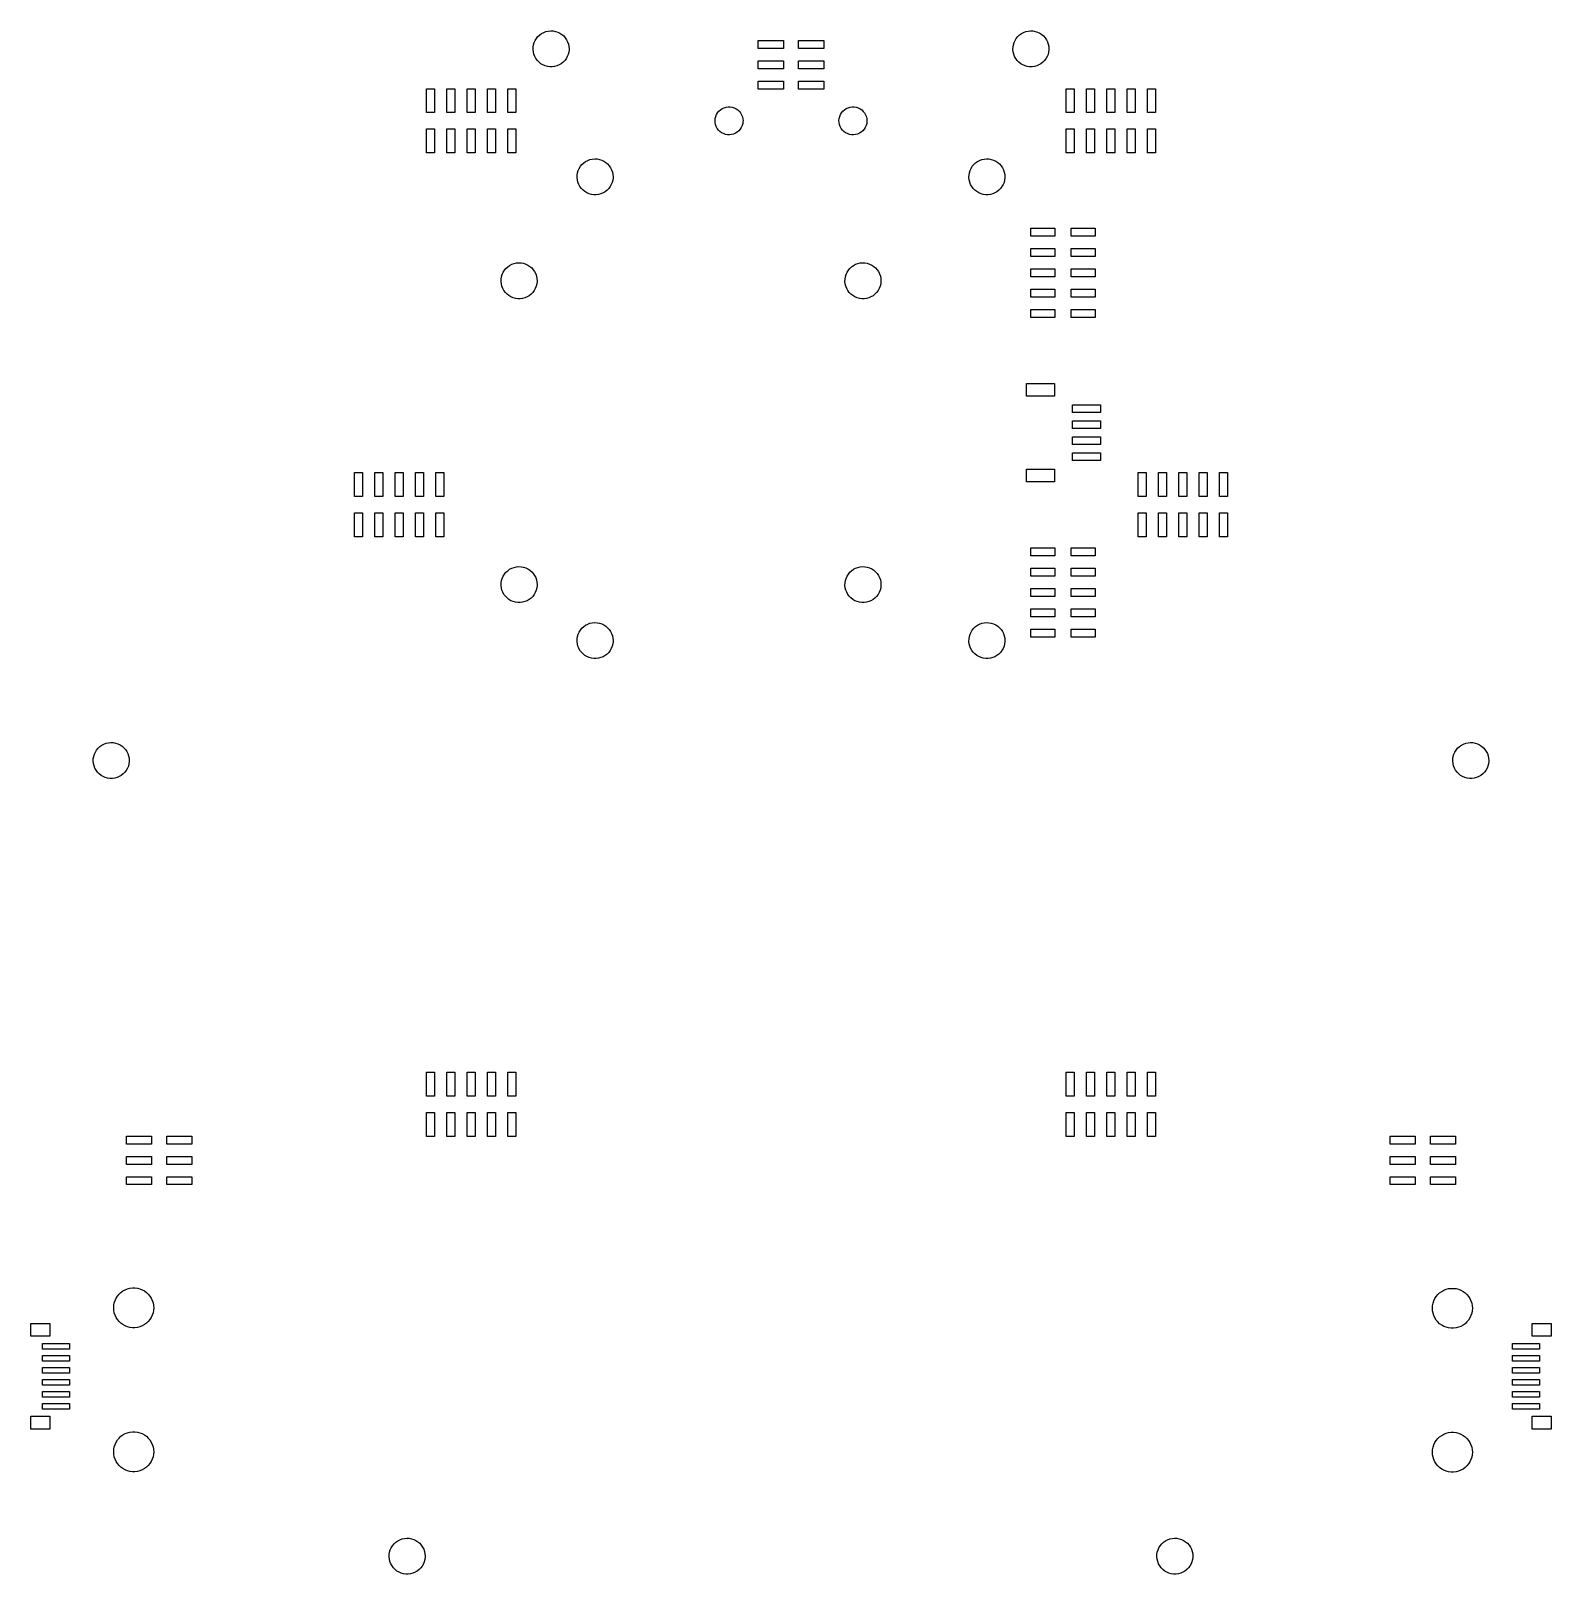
# Model space of a CAD drawing. Extents: x -3.74 to 3.74, y 0.13 to 7.73.
import ezdxf

# ---------------------------------------------------------------- set-up
doc = ezdxf.new("R2010")
doc.units = 0
doc.header["$MEASUREMENT"] = 0
doc.layers.add('BLACK', color=7, linetype='CONTINUOUS')

msp = doc.modelspace()

# ---------------------------------------------------------------- linework, layer by layer
at = {"layer": 'BLACK', "linetype": 'CONTINUOUS'}
for p, q in [((-1.26413, 7.66867), (-1.25932, 7.67938)), ((-1.25932, 7.67938), (-1.25313, 7.68936)), ((-1.25313, 7.68936), (-1.24568, 7.69843)), ((-1.24568, 7.69843), (-1.23709, 7.70644)), ((-1.23709, 7.70644), (-1.22752, 7.71324)), ((-1.22752, 7.71324), (-1.21713, 7.71872)), ((-1.21713, 7.71872), (-1.20611, 7.72277)), ((-1.20611, 7.72277), (-1.19465, 7.72534)), ((-1.19465, 7.72534), (-1.18296, 7.72636)), ((-1.18296, 7.72636), (-1.17123, 7.72583)), ((-1.17123, 7.72583), (-1.15967, 7.72375)), ((-1.15967, 7.72375), (-1.14849, 7.72016)), ((-1.14849, 7.72016), (-1.13789, 7.71512)), ((-1.13789, 7.71512), (-1.12804, 7.70873)), ((-1.12804, 7.70873), (-1.11912, 7.70109)), ((-1.11912, 7.70109), (-1.1113, 7.69233)), ((-1.1113, 7.69233), (-1.1047, 7.68262)), ((-1.1047, 7.68262), (-1.09944, 7.67212)), ((-0.161417, 7.63937), (-0.161417, 7.67874)), ((-0.161417, 7.67874), (-0.037402, 7.67874)), ((-0.037402, 7.67874), (-0.037402, 7.63937)), ((0.037402, 7.63937), (0.037402, 7.67874)), ((0.037402, 7.67874), (0.161417, 7.67874)), ((0.161417, 7.67874), (0.161417, 7.63937)), ((1.09808, 7.66867), (1.10289, 7.67938)), ((1.10289, 7.67938), (1.10908, 7.68936)), ((1.10908, 7.68936), (1.11653, 7.69843)), ((1.11653, 7.69843), (1.12512, 7.70644)), ((1.12512, 7.70644), (1.13469, 7.71324)), ((1.13469, 7.71324), (1.14507, 7.71872)), ((1.14507, 7.71872), (1.15609, 7.72277)), ((1.15609, 7.72277), (1.16755, 7.72534)), ((1.16755, 7.72534), (1.17925, 7.72636)), ((1.17925, 7.72636), (1.19098, 7.72583)), ((1.19098, 7.72583), (1.20253, 7.72375)), ((1.20253, 7.72375), (1.21371, 7.72016)), ((1.21371, 7.72016), (1.22432, 7.71512)), ((1.22432, 7.71512), (1.23417, 7.70873)), ((1.23417, 7.70873), (1.24308, 7.70109)), ((1.24308, 7.70109), (1.25091, 7.69233)), ((1.25091, 7.69233), (1.25751, 7.68262)), ((1.25751, 7.68262), (1.26276, 7.67212)), ((-1.26961, 7.63409), (-1.26932, 7.64582)), ((-1.26834, 7.62241), (-1.26961, 7.63409)), ((-1.26932, 7.64582), (-1.26748, 7.65742)), ((-1.26554, 7.61101), (-1.26834, 7.62241)), ((-1.26748, 7.65742), (-1.26413, 7.66867)), ((-1.26125, 7.60008), (-1.26554, 7.61101)), ((-1.25556, 7.58981), (-1.26125, 7.60008)), ((-1.10122, 7.59952), (-1.10698, 7.58929)), ((-1.09686, 7.61042), (-1.10122, 7.59952)), ((-1.09944, 7.67212), (-1.09562, 7.66102)), ((-1.09397, 7.6218), (-1.09686, 7.61042)), ((-1.09562, 7.66102), (-1.0933, 7.64951)), ((-1.09263, 7.63347), (-1.09397, 7.6218)), ((-1.0933, 7.64951), (-1.09252, 7.6378)), ((-1.09252, 7.6378), (-1.09263, 7.63347)), ((-0.037402, 7.63937), (-0.161417, 7.63937)), ((0.161417, 7.63937), (0.037402, 7.63937)), ((1.0926, 7.63409), (1.09288, 7.64582)), ((1.09387, 7.62241), (1.0926, 7.63409)), ((1.09288, 7.64582), (1.09472, 7.65742)), ((1.09667, 7.61101), (1.09387, 7.62241)), ((1.09472, 7.65742), (1.09808, 7.66867)), ((1.10095, 7.60008), (1.09667, 7.61101)), ((1.10664, 7.58981), (1.10095, 7.60008)), ((1.26099, 7.59952), (1.25523, 7.58929)), ((1.26535, 7.61042), (1.26099, 7.59952)), ((1.26276, 7.67212), (1.26659, 7.66102)), ((1.26823, 7.6218), (1.26535, 7.61042)), ((1.26659, 7.66102), (1.26891, 7.64951)), ((1.26958, 7.63347), (1.26823, 7.6218)), ((1.26891, 7.64951), (1.26969, 7.6378)), ((1.26969, 7.6378), (1.26958, 7.63347)), ((-1.24856, 7.58038), (-1.25556, 7.58981)), ((-1.24038, 7.57197), (-1.24856, 7.58038)), ((-1.23115, 7.5647), (-1.24038, 7.57197)), ((-1.22104, 7.55873), (-1.23115, 7.5647)), ((-1.21023, 7.55414), (-1.22104, 7.55873)), ((-1.19891, 7.55102), (-1.21023, 7.55414)), ((-1.18728, 7.54943), (-1.19891, 7.55102)), ((-1.17554, 7.54939), (-1.18728, 7.54943)), ((-1.1639, 7.5509), (-1.17554, 7.54939)), ((-1.15256, 7.55394), (-1.1639, 7.5509)), ((-1.14172, 7.55845), (-1.15256, 7.55394)), ((-1.13157, 7.56436), (-1.14172, 7.55845)), ((-1.12229, 7.57155), (-1.13157, 7.56436)), ((-1.11405, 7.57991), (-1.12229, 7.57155)), ((-1.10698, 7.58929), (-1.11405, 7.57991)), ((-0.161417, 7.53937), (-0.161417, 7.57874)), ((-0.161417, 7.57874), (-0.037402, 7.57874)), ((-0.037402, 7.53937), (-0.161417, 7.53937)), ((-0.037402, 7.57874), (-0.037402, 7.53937)), ((0.037402, 7.53937), (0.037402, 7.57874)), ((0.037402, 7.57874), (0.161417, 7.57874)), ((0.161417, 7.53937), (0.037402, 7.53937)), ((0.161417, 7.57874), (0.161417, 7.53937)), ((1.11364, 7.58038), (1.10664, 7.58981)), ((1.12183, 7.57197), (1.11364, 7.58038)), ((1.13106, 7.5647), (1.12183, 7.57197)), ((1.14116, 7.55873), (1.13106, 7.5647)), ((1.15197, 7.55414), (1.14116, 7.55873)), ((1.16329, 7.55102), (1.15197, 7.55414)), ((1.17492, 7.54943), (1.16329, 7.55102)), ((1.18666, 7.54939), (1.17492, 7.54943)), ((1.19831, 7.5509), (1.18666, 7.54939)), ((1.20965, 7.55394), (1.19831, 7.5509)), ((1.22049, 7.55845), (1.20965, 7.55394)), ((1.23064, 7.56436), (1.22049, 7.55845)), ((1.23991, 7.57155), (1.23064, 7.56436)), ((1.24816, 7.57991), (1.23991, 7.57155)), ((1.25523, 7.58929), (1.24816, 7.57991)), ((-0.161417, 7.43937), (-0.161417, 7.47874)), ((-0.161417, 7.47874), (-0.037402, 7.47874)), ((-0.037402, 7.47874), (-0.037402, 7.43937)), ((0.037402, 7.43937), (0.037402, 7.47874)), ((0.037402, 7.47874), (0.161417, 7.47874)), ((0.161417, 7.47874), (0.161417, 7.43937)), ((-1.79449, 7.32362), (-1.79449, 7.44173)), ((-1.79449, 7.44173), (-1.75512, 7.44173)), ((-1.75512, 7.44173), (-1.75512, 7.32362)), ((-1.69449, 7.32362), (-1.69449, 7.44173)), ((-1.69449, 7.44173), (-1.65512, 7.44173)), ((-1.65512, 7.44173), (-1.65512, 7.32362)), ((-1.59449, 7.32362), (-1.59449, 7.44173)), ((-1.59449, 7.44173), (-1.55512, 7.44173)), ((-1.55512, 7.44173), (-1.55512, 7.32362)), ((-1.49449, 7.32362), (-1.49449, 7.44173)), ((-1.49449, 7.44173), (-1.45512, 7.44173)), ((-1.45512, 7.44173), (-1.45512, 7.32362)), ((-1.39449, 7.32362), (-1.39449, 7.44173)), ((-1.39449, 7.44173), (-1.35512, 7.44173)), ((-1.35512, 7.44173), (-1.35512, 7.32362)), ((-0.037402, 7.43937), (-0.161417, 7.43937)), ((0.161417, 7.43937), (0.037402, 7.43937)), ((1.35512, 7.32362), (1.35512, 7.44173)), ((1.35512, 7.44173), (1.39449, 7.44173)), ((1.39449, 7.44173), (1.39449, 7.32362)), ((1.45512, 7.32362), (1.45512, 7.44173)), ((1.45512, 7.44173), (1.49449, 7.44173)), ((1.49449, 7.44173), (1.49449, 7.32362)), ((1.55512, 7.32362), (1.55512, 7.44173)), ((1.55512, 7.44173), (1.59449, 7.44173)), ((1.59449, 7.44173), (1.59449, 7.32362)), ((1.65512, 7.32362), (1.65512, 7.44173)), ((1.65512, 7.44173), (1.69449, 7.44173)), ((1.69449, 7.44173), (1.69449, 7.32362)), ((1.75512, 7.32362), (1.75512, 7.44173)), ((1.75512, 7.44173), (1.79449, 7.44173)), ((1.79449, 7.44173), (1.79449, 7.32362)), ((-1.75512, 7.32362), (-1.79449, 7.32362)), ((-1.65512, 7.32362), (-1.69449, 7.32362)), ((-1.55512, 7.32362), (-1.59449, 7.32362)), ((-1.45512, 7.32362), (-1.49449, 7.32362)), ((-1.35512, 7.32362), (-1.39449, 7.32362)), ((-0.373992, 7.28527), (-0.372969, 7.29543)), ((-0.372969, 7.29543), (-0.370455, 7.30533)), ((-0.370455, 7.30533), (-0.366506, 7.31474)), ((-0.366506, 7.31474), (-0.361209, 7.32347)), ((-0.361209, 7.32347), (-0.354679, 7.33132)), ((-0.354679, 7.33132), (-0.34706, 7.33812)), ((-0.34706, 7.33812), (-0.33852, 7.34372)), ((-0.33852, 7.34372), (-0.329247, 7.348)), ((-0.329247, 7.348), (-0.319443, 7.35086)), ((-0.319443, 7.35086), (-0.309324, 7.35223)), ((-0.309324, 7.35223), (-0.299113, 7.3521)), ((-0.299113, 7.3521), (-0.289034, 7.35046)), ((-0.289034, 7.35046), (-0.279309, 7.34735)), ((-0.279309, 7.34735), (-0.27015, 7.34283)), ((-0.27015, 7.34283), (-0.261759, 7.33701)), ((-0.261759, 7.33701), (-0.254321, 7.33001)), ((-0.254321, 7.33001), (-0.247999, 7.32199)), ((-0.247999, 7.32199), (-0.242932, 7.31313)), ((-0.242932, 7.31313), (-0.239231, 7.30361)), ((-0.239231, 7.30361), (-0.236977, 7.29365)), ((0.236244, 7.28527), (0.237267, 7.29543)), ((0.237267, 7.29543), (0.239781, 7.30533)), ((0.239781, 7.30533), (0.24373, 7.31474)), ((0.24373, 7.31474), (0.249027, 7.32347)), ((0.249027, 7.32347), (0.255557, 7.33132)), ((0.255557, 7.33132), (0.263176, 7.33812)), ((0.263176, 7.33812), (0.271716, 7.34372)), ((0.271716, 7.34372), (0.28099, 7.348)), ((0.28099, 7.348), (0.290794, 7.35086)), ((0.290794, 7.35086), (0.300912, 7.35223)), ((0.300912, 7.35223), (0.311123, 7.3521)), ((0.311123, 7.3521), (0.321202, 7.35046)), ((0.321202, 7.35046), (0.330928, 7.34735)), ((0.330928, 7.34735), (0.340086, 7.34283)), ((0.340086, 7.34283), (0.348477, 7.33701)), ((0.348477, 7.33701), (0.355915, 7.33001)), ((0.355915, 7.33001), (0.362237, 7.32199)), ((0.362237, 7.32199), (0.367304, 7.31313)), ((0.367304, 7.31313), (0.371005, 7.30361)), ((0.371005, 7.30361), (0.373259, 7.29365)), ((1.39449, 7.32362), (1.35512, 7.32362)), ((1.49449, 7.32362), (1.45512, 7.32362)), ((1.59449, 7.32362), (1.55512, 7.32362)), ((1.69449, 7.32362), (1.65512, 7.32362)), ((1.79449, 7.32362), (1.75512, 7.32362)), ((-1.79449, 7.1252), (-1.79449, 7.24331)), ((-1.79449, 7.24331), (-1.75512, 7.24331)), ((-1.75512, 7.24331), (-1.75512, 7.1252)), ((-1.69449, 7.1252), (-1.69449, 7.24331)), ((-1.69449, 7.24331), (-1.65512, 7.24331)), ((-1.65512, 7.24331), (-1.65512, 7.1252)), ((-1.59449, 7.1252), (-1.59449, 7.24331)), ((-1.59449, 7.24331), (-1.55512, 7.24331)), ((-1.55512, 7.24331), (-1.55512, 7.1252)), ((-1.49449, 7.1252), (-1.49449, 7.24331)), ((-1.49449, 7.24331), (-1.45512, 7.24331)), ((-1.45512, 7.24331), (-1.45512, 7.1252)), ((-1.39449, 7.1252), (-1.39449, 7.24331)), ((-1.39449, 7.24331), (-1.35512, 7.24331)), ((-1.35512, 7.24331), (-1.35512, 7.1252)), ((-0.373502, 7.27507), (-0.373992, 7.28527)), ((-0.37151, 7.26505), (-0.373502, 7.27507)), ((-0.368059, 7.25544), (-0.37151, 7.26505)), ((-0.363226, 7.24645), (-0.368059, 7.25544)), ((-0.357116, 7.23826), (-0.363226, 7.24645)), ((-0.349864, 7.23107), (-0.357116, 7.23826)), ((-0.341628, 7.22504), (-0.349864, 7.23107)), ((-0.332591, 7.22028), (-0.341628, 7.22504)), ((-0.32295, 7.21691), (-0.332591, 7.22028)), ((-0.273305, 7.22235), (-0.282687, 7.21832)), ((-0.264621, 7.22773), (-0.273305, 7.22235)), ((-0.256827, 7.23432), (-0.264621, 7.22773)), ((-0.250094, 7.242), (-0.256827, 7.23432)), ((-0.24457, 7.25059), (-0.250094, 7.242)), ((-0.240376, 7.2599), (-0.24457, 7.25059)), ((-0.237604, 7.26973), (-0.240376, 7.2599)), ((-0.236315, 7.27986), (-0.237604, 7.26973)), ((-0.236977, 7.29365), (-0.23622, 7.28346)), ((-0.23622, 7.28346), (-0.236315, 7.27986)), ((0.236734, 7.27507), (0.236244, 7.28527)), ((0.238726, 7.26505), (0.236734, 7.27507)), ((0.242177, 7.25544), (0.238726, 7.26505)), ((0.24701, 7.24645), (0.242177, 7.25544)), ((0.25312, 7.23826), (0.24701, 7.24645)), ((0.260373, 7.23107), (0.25312, 7.23826)), ((0.268608, 7.22504), (0.260373, 7.23107)), ((0.277645, 7.22028), (0.268608, 7.22504)), ((0.287286, 7.21691), (0.277645, 7.22028)), ((0.336931, 7.22235), (0.327549, 7.21832)), ((0.345615, 7.22773), (0.336931, 7.22235)), ((0.353409, 7.23432), (0.345615, 7.22773)), ((0.360142, 7.242), (0.353409, 7.23432)), ((0.365667, 7.25059), (0.360142, 7.242)), ((0.369861, 7.2599), (0.365667, 7.25059)), ((0.372633, 7.26973), (0.369861, 7.2599)), ((0.373921, 7.27986), (0.372633, 7.26973)), ((0.373259, 7.29365), (0.374016, 7.28346)), ((0.374016, 7.28346), (0.373921, 7.27986)), ((1.35512, 7.1252), (1.35512, 7.24331)), ((1.35512, 7.24331), (1.39449, 7.24331)), ((1.39449, 7.24331), (1.39449, 7.1252)), ((1.45512, 7.1252), (1.45512, 7.24331)), ((1.45512, 7.24331), (1.49449, 7.24331)), ((1.49449, 7.24331), (1.49449, 7.1252)), ((1.55512, 7.1252), (1.55512, 7.24331)), ((1.55512, 7.24331), (1.59449, 7.24331)), ((1.59449, 7.24331), (1.59449, 7.1252)), ((1.65512, 7.1252), (1.65512, 7.24331)), ((1.65512, 7.24331), (1.69449, 7.24331)), ((1.69449, 7.24331), (1.69449, 7.1252)), ((1.75512, 7.1252), (1.75512, 7.24331)), ((1.75512, 7.24331), (1.79449, 7.24331)), ((1.79449, 7.24331), (1.79449, 7.1252)), ((-0.312918, 7.21501), (-0.32295, 7.21691)), ((-0.302714, 7.21461), (-0.312918, 7.21501)), ((-0.292563, 7.21572), (-0.302714, 7.21461)), ((-0.282687, 7.21832), (-0.292563, 7.21572)), ((0.297319, 7.21501), (0.287286, 7.21691)), ((0.307523, 7.21461), (0.297319, 7.21501)), ((0.317674, 7.21572), (0.307523, 7.21461)), ((0.327549, 7.21832), (0.317674, 7.21572)), ((-1.75512, 7.1252), (-1.79449, 7.1252)), ((-1.65512, 7.1252), (-1.69449, 7.1252)), ((-1.55512, 7.1252), (-1.59449, 7.1252)), ((-1.45512, 7.1252), (-1.49449, 7.1252)), ((-1.35512, 7.1252), (-1.39449, 7.1252)), ((-1.03659, 7.05944), (-1.02914, 7.06851)), ((-1.02914, 7.06851), (-1.02055, 7.07652)), ((-1.02055, 7.07652), (-1.01098, 7.08332)), ((-1.01098, 7.08332), (-1.0006, 7.0888)), ((-1.0006, 7.0888), (-0.989577, 7.09285)), ((-0.989577, 7.09285), (-0.978119, 7.09541)), ((-0.978119, 7.09541), (-0.966422, 7.09644)), ((-0.966422, 7.09644), (-0.954693, 7.0959)), ((-0.954693, 7.0959), (-0.943137, 7.09383)), ((-0.943137, 7.09383), (-0.931957, 7.09024)), ((-0.931957, 7.09024), (-0.921351, 7.0852)), ((-0.921351, 7.0852), (-0.911504, 7.0788)), ((-0.911504, 7.0788), (-0.902589, 7.07116)), ((-0.902589, 7.07116), (-0.894763, 7.06241)), ((0.89254, 7.05944), (0.899993, 7.06851)), ((0.899993, 7.06851), (0.90858, 7.07652)), ((0.90858, 7.07652), (0.918151, 7.08332)), ((0.918151, 7.08332), (0.928537, 7.0888)), ((0.928537, 7.0888), (0.939556, 7.09285)), ((0.939556, 7.09285), (0.951015, 7.09541)), ((0.951015, 7.09541), (0.962712, 7.09644)), ((0.962712, 7.09644), (0.974441, 7.0959)), ((0.974441, 7.0959), (0.985997, 7.09383)), ((0.985997, 7.09383), (0.997176, 7.09024)), ((0.997176, 7.09024), (1.00778, 7.0852)), ((1.00778, 7.0852), (1.01763, 7.0788)), ((1.01763, 7.0788), (1.02655, 7.07116)), ((1.02655, 7.07116), (1.03437, 7.06241)), ((1.39449, 7.1252), (1.35512, 7.1252)), ((1.49449, 7.1252), (1.45512, 7.1252)), ((1.59449, 7.1252), (1.55512, 7.1252)), ((1.69449, 7.1252), (1.65512, 7.1252)), ((1.79449, 7.1252), (1.75512, 7.1252)), ((-1.05307, 7.00416), (-1.05279, 7.0159)), ((-1.0518, 6.99249), (-1.05307, 7.00416)), ((-1.05279, 7.0159), (-1.05095, 7.0275)), ((-1.049, 6.98109), (-1.0518, 6.99249)), ((-1.05095, 7.0275), (-1.04759, 7.03875)), ((-1.04759, 7.03875), (-1.04278, 7.04946)), ((-1.04278, 7.04946), (-1.03659, 7.05944)), ((-0.894763, 7.06241), (-0.888163, 7.0527)), ((-0.888163, 7.0527), (-0.882906, 7.0422)), ((-0.882906, 7.0422), (-0.879083, 7.0311)), ((-0.87744, 6.99188), (-0.88032, 6.9805)), ((-0.879083, 7.0311), (-0.876762, 7.01959)), ((-0.87609, 7.00355), (-0.87744, 6.99188)), ((-0.876762, 7.01959), (-0.875984, 7.00787)), ((-0.875984, 7.00787), (-0.87609, 7.00355)), ((0.876062, 7.00416), (0.876349, 7.0159)), ((0.87733, 6.99249), (0.876062, 7.00416)), ((0.876349, 7.0159), (0.878186, 7.0275)), ((0.880131, 6.98109), (0.87733, 6.99249)), ((0.878186, 7.0275), (0.88154, 7.03875)), ((0.88154, 7.03875), (0.886353, 7.04946)), ((0.886353, 7.04946), (0.89254, 7.05944)), ((1.03437, 7.06241), (1.04097, 7.0527)), ((1.04097, 7.0527), (1.04623, 7.0422)), ((1.04623, 7.0422), (1.05005, 7.0311)), ((1.05169, 6.99188), (1.04881, 6.9805)), ((1.05005, 7.0311), (1.05237, 7.01959)), ((1.05304, 7.00355), (1.05169, 6.99188)), ((1.05237, 7.01959), (1.05315, 7.00787)), ((1.05315, 7.00787), (1.05304, 7.00355)), ((-1.04472, 6.97016), (-1.049, 6.98109)), ((-1.03903, 6.95989), (-1.04472, 6.97016)), ((-1.03203, 6.95046), (-1.03903, 6.95989)), ((-1.02384, 6.94204), (-1.03203, 6.95046)), ((-1.01461, 6.93478), (-1.02384, 6.94204)), ((-1.00451, 6.92881), (-1.01461, 6.93478)), ((-0.993699, 6.92422), (-1.00451, 6.92881)), ((-0.982379, 6.9211), (-0.993699, 6.92422)), ((-0.970746, 6.91951), (-0.982379, 6.9211)), ((-0.959005, 6.91947), (-0.970746, 6.91951)), ((-0.947361, 6.92098), (-0.959005, 6.91947)), ((-0.93602, 6.92402), (-0.947361, 6.92098)), ((-0.92518, 6.92853), (-0.93602, 6.92402)), ((-0.915032, 6.93444), (-0.92518, 6.92853)), ((-0.905755, 6.94163), (-0.915032, 6.93444)), ((-0.89751, 6.94999), (-0.905755, 6.94163)), ((-0.890444, 6.95937), (-0.89751, 6.94999)), ((-0.88468, 6.9696), (-0.890444, 6.95937)), ((-0.88032, 6.9805), (-0.88468, 6.9696)), ((0.884415, 6.97016), (0.880131, 6.98109)), ((0.890107, 6.95989), (0.884415, 6.97016)), ((0.897108, 6.95046), (0.890107, 6.95989)), ((0.905294, 6.94204), (0.897108, 6.95046)), ((0.914521, 6.93478), (0.905294, 6.94204)), ((0.924627, 6.92881), (0.914521, 6.93478)), ((0.935435, 6.92422), (0.924627, 6.92881)), ((0.946755, 6.9211), (0.935435, 6.92422)), ((0.958388, 6.91951), (0.946755, 6.9211)), ((0.970129, 6.91947), (0.958388, 6.91951)), ((0.981773, 6.92098), (0.970129, 6.91947)), ((0.993114, 6.92402), (0.981773, 6.92098)), ((1.00395, 6.92853), (0.993114, 6.92402)), ((1.0141, 6.93444), (1.00395, 6.92853)), ((1.02338, 6.94163), (1.0141, 6.93444)), ((1.03162, 6.94999), (1.02338, 6.94163)), ((1.03869, 6.95937), (1.03162, 6.94999)), ((1.04445, 6.9696), (1.03869, 6.95937)), ((1.04881, 6.9805), (1.04445, 6.9696)), ((1.18031, 6.71575), (1.18031, 6.75512)), ((1.18031, 6.75512), (1.29843, 6.75512)), ((1.29843, 6.71575), (1.18031, 6.71575)), ((1.29843, 6.75512), (1.29843, 6.71575)), ((1.37874, 6.71575), (1.37874, 6.75512)), ((1.37874, 6.75512), (1.49685, 6.75512)), ((1.49685, 6.71575), (1.37874, 6.71575)), ((1.49685, 6.75512), (1.49685, 6.71575)), ((1.18031, 6.61575), (1.18031, 6.65512)), ((1.18031, 6.65512), (1.29843, 6.65512)), ((1.29843, 6.61575), (1.18031, 6.61575)), ((1.29843, 6.65512), (1.29843, 6.61575)), ((1.37874, 6.61575), (1.37874, 6.65512)), ((1.37874, 6.65512), (1.49685, 6.65512)), ((1.49685, 6.61575), (1.37874, 6.61575)), ((1.49685, 6.65512), (1.49685, 6.61575)), ((-1.42161, 6.52694), (-1.4168, 6.53765)), ((-1.4168, 6.53765), (-1.41061, 6.54763)), ((-1.41061, 6.54763), (-1.40316, 6.5567)), ((-1.40316, 6.5567), (-1.39457, 6.56471)), ((-1.39457, 6.56471), (-1.385, 6.57151)), ((-1.385, 6.57151), (-1.37461, 6.57699)), ((-1.37461, 6.57699), (-1.36359, 6.58104)), ((-1.36359, 6.58104), (-1.35213, 6.5836)), ((-1.35213, 6.5836), (-1.34044, 6.58463)), ((-1.34044, 6.58463), (-1.32871, 6.58409)), ((-1.32871, 6.58409), (-1.31715, 6.58201)), ((-1.31715, 6.58201), (-1.30597, 6.57843)), ((-1.30597, 6.57843), (-1.29537, 6.57339)), ((-1.29537, 6.57339), (-1.28552, 6.56699)), ((-1.28552, 6.56699), (-1.2766, 6.55935)), ((-1.2766, 6.55935), (-1.26878, 6.5506)), ((-1.26878, 6.5506), (-1.26218, 6.54089)), ((-1.26218, 6.54089), (-1.25692, 6.53039)), ((0.271304, 6.52694), (0.276117, 6.53765)), ((0.276117, 6.53765), (0.282304, 6.54763)), ((0.282304, 6.54763), (0.289757, 6.5567)), ((0.289757, 6.5567), (0.298344, 6.56471)), ((0.298344, 6.56471), (0.307915, 6.57151)), ((0.307915, 6.57151), (0.318301, 6.57699)), ((0.318301, 6.57699), (0.32932, 6.58104)), ((0.32932, 6.58104), (0.340779, 6.5836)), ((0.340779, 6.5836), (0.352476, 6.58463)), ((0.352476, 6.58463), (0.364205, 6.58409)), ((0.364205, 6.58409), (0.375761, 6.58201)), ((0.375761, 6.58201), (0.38694, 6.57843)), ((0.38694, 6.57843), (0.397547, 6.57339)), ((0.397547, 6.57339), (0.407394, 6.56699)), ((0.407394, 6.56699), (0.416309, 6.55935)), ((0.416309, 6.55935), (0.424135, 6.5506)), ((0.424135, 6.5506), (0.430734, 6.54089)), ((0.430734, 6.54089), (0.435992, 6.53039)), ((1.18031, 6.51575), (1.18031, 6.55512)), ((1.18031, 6.55512), (1.29843, 6.55512)), ((1.29843, 6.55512), (1.29843, 6.51575)), ((1.37874, 6.51575), (1.37874, 6.55512)), ((1.37874, 6.55512), (1.49685, 6.55512)), ((1.49685, 6.55512), (1.49685, 6.51575)), ((-1.42709, 6.49235), (-1.4268, 6.50409)), ((-1.42582, 6.48068), (-1.42709, 6.49235)), ((-1.4268, 6.50409), (-1.42496, 6.51569)), ((-1.42302, 6.46928), (-1.42582, 6.48068)), ((-1.42496, 6.51569), (-1.42161, 6.52694)), ((-1.41873, 6.45835), (-1.42302, 6.46928)), ((-1.25434, 6.46869), (-1.2587, 6.45779)), ((-1.25692, 6.53039), (-1.2531, 6.51929)), ((-1.25146, 6.48007), (-1.25434, 6.46869)), ((-1.2531, 6.51929), (-1.25078, 6.50778)), ((-1.25011, 6.49174), (-1.25146, 6.48007)), ((-1.25078, 6.50778), (-1.25, 6.49606)), ((-1.25, 6.49606), (-1.25011, 6.49174)), ((0.265826, 6.49235), (0.266113, 6.50409)), ((0.267094, 6.48068), (0.265826, 6.49235)), ((0.266113, 6.50409), (0.267949, 6.51569)), ((0.269895, 6.46928), (0.267094, 6.48068)), ((0.267949, 6.51569), (0.271304, 6.52694)), ((0.274179, 6.45835), (0.269895, 6.46928)), ((0.438578, 6.46869), (0.434217, 6.45779)), ((0.435992, 6.53039), (0.439814, 6.51929)), ((0.441458, 6.48007), (0.438578, 6.46869)), ((0.439814, 6.51929), (0.442135, 6.50778)), ((0.442808, 6.49174), (0.441458, 6.48007)), ((0.442135, 6.50778), (0.442913, 6.49606)), ((0.442913, 6.49606), (0.442808, 6.49174)), ((1.29843, 6.51575), (1.18031, 6.51575)), ((1.49685, 6.51575), (1.37874, 6.51575)), ((-1.41304, 6.44808), (-1.41873, 6.45835)), ((-1.40604, 6.43865), (-1.41304, 6.44808)), ((-1.39786, 6.43023), (-1.40604, 6.43865)), ((-1.38863, 6.42297), (-1.39786, 6.43023)), ((-1.37852, 6.417), (-1.38863, 6.42297)), ((-1.36771, 6.41241), (-1.37852, 6.417)), ((-1.35639, 6.40929), (-1.36771, 6.41241)), ((-1.34476, 6.4077), (-1.35639, 6.40929)), ((-1.33302, 6.40766), (-1.34476, 6.4077)), ((-1.32138, 6.40917), (-1.33302, 6.40766)), ((-1.31004, 6.41221), (-1.32138, 6.40917)), ((-1.2992, 6.41672), (-1.31004, 6.41221)), ((-1.28905, 6.42262), (-1.2992, 6.41672)), ((-1.27977, 6.42982), (-1.28905, 6.42262)), ((-1.27153, 6.43818), (-1.27977, 6.42982)), ((-1.26446, 6.44756), (-1.27153, 6.43818)), ((-1.2587, 6.45779), (-1.26446, 6.44756)), ((0.279871, 6.44808), (0.274179, 6.45835)), ((0.286872, 6.43865), (0.279871, 6.44808)), ((0.295057, 6.43023), (0.286872, 6.43865)), ((0.304284, 6.42297), (0.295057, 6.43023)), ((0.314391, 6.417), (0.304284, 6.42297)), ((0.325199, 6.41241), (0.314391, 6.417)), ((0.336519, 6.40929), (0.325199, 6.41241)), ((0.348151, 6.4077), (0.336519, 6.40929)), ((0.359893, 6.40766), (0.348151, 6.4077)), ((0.371536, 6.40917), (0.359893, 6.40766)), ((0.382878, 6.41221), (0.371536, 6.40917)), ((0.393718, 6.41672), (0.382878, 6.41221)), ((0.403866, 6.42262), (0.393718, 6.41672)), ((0.413143, 6.42982), (0.403866, 6.42262)), ((0.421387, 6.43818), (0.413143, 6.42982)), ((0.428454, 6.44756), (0.421387, 6.43818)), ((0.434217, 6.45779), (0.428454, 6.44756)), ((1.18031, 6.41575), (1.18031, 6.45512)), ((1.18031, 6.45512), (1.29843, 6.45512)), ((1.29843, 6.41575), (1.18031, 6.41575)), ((1.29843, 6.45512), (1.29843, 6.41575)), ((1.37874, 6.41575), (1.37874, 6.45512)), ((1.37874, 6.45512), (1.49685, 6.45512)), ((1.49685, 6.41575), (1.37874, 6.41575)), ((1.49685, 6.45512), (1.49685, 6.41575)), ((1.18031, 6.31575), (1.18031, 6.35512)), ((1.18031, 6.35512), (1.29843, 6.35512)), ((1.29843, 6.31575), (1.18031, 6.31575)), ((1.29843, 6.35512), (1.29843, 6.31575)), ((1.37874, 6.31575), (1.37874, 6.35512)), ((1.37874, 6.35512), (1.49685, 6.35512)), ((1.49685, 6.31575), (1.37874, 6.31575)), ((1.49685, 6.35512), (1.49685, 6.31575)), ((1.15914, 5.92716), (1.15914, 5.99016)), ((1.15914, 5.99016), (1.29714, 5.99016)), ((1.29714, 5.92716), (1.15914, 5.92716)), ((1.29714, 5.99016), (1.29714, 5.92716)), ((1.38552, 5.84664), (1.38552, 5.88564)), ((1.38552, 5.88564), (1.52352, 5.88564)), ((1.52352, 5.88564), (1.52352, 5.84664)), ((1.52352, 5.84664), (1.38552, 5.84664)), ((1.38552, 5.7679), (1.38552, 5.8069)), ((1.38552, 5.8069), (1.52352, 5.8069)), ((1.52352, 5.8069), (1.52352, 5.7679)), ((1.52352, 5.7679), (1.38552, 5.7679)), ((1.38552, 5.68916), (1.38552, 5.72816)), ((1.38552, 5.72816), (1.52352, 5.72816)), ((1.52352, 5.72816), (1.52352, 5.68916)), ((1.52352, 5.68916), (1.38552, 5.68916)), ((1.38552, 5.61042), (1.38552, 5.64942)), ((1.38552, 5.64942), (1.52352, 5.64942)), ((1.52352, 5.64942), (1.52352, 5.61042)), ((-2.14882, 5.43386), (-2.14882, 5.55197)), ((-2.14882, 5.55197), (-2.10945, 5.55197)), ((-2.10945, 5.55197), (-2.10945, 5.43386)), ((-2.04882, 5.43386), (-2.04882, 5.55197)), ((-2.04882, 5.55197), (-2.00945, 5.55197)), ((-2.00945, 5.55197), (-2.00945, 5.43386)), ((-1.94882, 5.43386), (-1.94882, 5.55197)), ((-1.94882, 5.55197), (-1.90945, 5.55197)), ((-1.90945, 5.55197), (-1.90945, 5.43386)), ((-1.84882, 5.43386), (-1.84882, 5.55197)), ((-1.84882, 5.55197), (-1.80945, 5.55197)), ((-1.80945, 5.55197), (-1.80945, 5.43386)), ((-1.74882, 5.43386), (-1.74882, 5.55197)), ((-1.74882, 5.55197), (-1.70945, 5.55197)), ((-1.70945, 5.55197), (-1.70945, 5.43386)), ((1.15914, 5.5059), (1.15914, 5.5689)), ((1.15914, 5.5689), (1.29714, 5.5689)), ((1.29714, 5.5689), (1.29714, 5.5059)), ((1.52352, 5.61042), (1.38552, 5.61042)), ((1.70945, 5.43386), (1.70945, 5.55197)), ((1.70945, 5.55197), (1.74882, 5.55197)), ((1.74882, 5.55197), (1.74882, 5.43386)), ((1.80945, 5.43386), (1.80945, 5.55197)), ((1.80945, 5.55197), (1.84882, 5.55197)), ((1.84882, 5.55197), (1.84882, 5.43386)), ((1.90945, 5.43386), (1.90945, 5.55197)), ((1.90945, 5.55197), (1.94882, 5.55197)), ((1.94882, 5.55197), (1.94882, 5.43386)), ((2.00945, 5.43386), (2.00945, 5.55197)), ((2.00945, 5.55197), (2.04882, 5.55197)), ((2.04882, 5.55197), (2.04882, 5.43386)), ((2.10945, 5.43386), (2.10945, 5.55197)), ((2.10945, 5.55197), (2.14882, 5.55197)), ((2.14882, 5.55197), (2.14882, 5.43386)), ((1.29714, 5.5059), (1.15914, 5.5059)), ((-2.10945, 5.43386), (-2.14882, 5.43386)), ((-2.00945, 5.43386), (-2.04882, 5.43386)), ((-1.90945, 5.43386), (-1.94882, 5.43386)), ((-1.80945, 5.43386), (-1.84882, 5.43386)), ((-1.70945, 5.43386), (-1.74882, 5.43386)), ((1.74882, 5.43386), (1.70945, 5.43386)), ((1.84882, 5.43386), (1.80945, 5.43386)), ((1.94882, 5.43386), (1.90945, 5.43386)), ((2.04882, 5.43386), (2.00945, 5.43386)), ((2.14882, 5.43386), (2.10945, 5.43386)), ((-2.14882, 5.23543), (-2.14882, 5.35354)), ((-2.14882, 5.35354), (-2.10945, 5.35354)), ((-2.10945, 5.35354), (-2.10945, 5.23543)), ((-2.04882, 5.23543), (-2.04882, 5.35354)), ((-2.04882, 5.35354), (-2.00945, 5.35354)), ((-2.00945, 5.35354), (-2.00945, 5.23543)), ((-1.94882, 5.23543), (-1.94882, 5.35354)), ((-1.94882, 5.35354), (-1.90945, 5.35354)), ((-1.90945, 5.35354), (-1.90945, 5.23543)), ((-1.84882, 5.23543), (-1.84882, 5.35354)), ((-1.84882, 5.35354), (-1.80945, 5.35354)), ((-1.80945, 5.35354), (-1.80945, 5.23543)), ((-1.74882, 5.23543), (-1.74882, 5.35354)), ((-1.74882, 5.35354), (-1.70945, 5.35354)), ((-1.70945, 5.35354), (-1.70945, 5.23543)), ((1.70945, 5.23543), (1.70945, 5.35354)), ((1.70945, 5.35354), (1.74882, 5.35354)), ((1.74882, 5.35354), (1.74882, 5.23543)), ((1.80945, 5.23543), (1.80945, 5.35354)), ((1.80945, 5.35354), (1.84882, 5.35354)), ((1.84882, 5.35354), (1.84882, 5.23543)), ((1.90945, 5.23543), (1.90945, 5.35354)), ((1.90945, 5.35354), (1.94882, 5.35354)), ((1.94882, 5.35354), (1.94882, 5.23543)), ((2.00945, 5.23543), (2.00945, 5.35354)), ((2.00945, 5.35354), (2.04882, 5.35354)), ((2.04882, 5.35354), (2.04882, 5.23543)), ((2.10945, 5.23543), (2.10945, 5.35354)), ((2.10945, 5.35354), (2.14882, 5.35354)), ((2.14882, 5.35354), (2.14882, 5.23543)), ((-2.10945, 5.23543), (-2.14882, 5.23543)), ((-2.00945, 5.23543), (-2.04882, 5.23543)), ((-1.90945, 5.23543), (-1.94882, 5.23543)), ((-1.80945, 5.23543), (-1.84882, 5.23543)), ((-1.70945, 5.23543), (-1.74882, 5.23543)), ((1.18031, 5.14094), (1.18031, 5.18031)), ((1.18031, 5.18031), (1.29843, 5.18031)), ((1.29843, 5.18031), (1.29843, 5.14094)), ((1.37874, 5.14094), (1.37874, 5.18031)), ((1.37874, 5.18031), (1.49685, 5.18031)), ((1.49685, 5.18031), (1.49685, 5.14094)), ((1.74882, 5.23543), (1.70945, 5.23543)), ((1.84882, 5.23543), (1.80945, 5.23543)), ((1.94882, 5.23543), (1.90945, 5.23543)), ((2.04882, 5.23543), (2.00945, 5.23543)), ((2.14882, 5.23543), (2.10945, 5.23543)), ((1.29843, 5.14094), (1.18031, 5.14094)), ((1.49685, 5.14094), (1.37874, 5.14094)), ((-1.4268, 5.00803), (-1.42496, 5.01963)), ((-1.42496, 5.01963), (-1.42161, 5.03088)), ((-1.42161, 5.03088), (-1.4168, 5.04159)), ((-1.4168, 5.04159), (-1.41061, 5.05157)), ((-1.41061, 5.05157), (-1.40316, 5.06064)), ((-1.40316, 5.06064), (-1.39457, 5.06865)), ((-1.39457, 5.06865), (-1.385, 5.07545)), ((-1.385, 5.07545), (-1.37461, 5.08092)), ((-1.37461, 5.08092), (-1.36359, 5.08498)), ((-1.36359, 5.08498), (-1.35213, 5.08754)), ((-1.35213, 5.08754), (-1.34044, 5.08856)), ((-1.34044, 5.08856), (-1.32871, 5.08803)), ((-1.32871, 5.08803), (-1.31715, 5.08595)), ((-1.31715, 5.08595), (-1.30597, 5.08236)), ((-1.30597, 5.08236), (-1.29537, 5.07733)), ((-1.29537, 5.07733), (-1.28552, 5.07093)), ((-1.28552, 5.07093), (-1.2766, 5.06329)), ((-1.2766, 5.06329), (-1.26878, 5.05454)), ((-1.26878, 5.05454), (-1.26218, 5.04483)), ((-1.26218, 5.04483), (-1.25692, 5.03433)), ((-1.25692, 5.03433), (-1.2531, 5.02323)), ((-1.2531, 5.02323), (-1.25078, 5.01172)), ((0.266113, 5.00803), (0.267949, 5.01963)), ((0.267949, 5.01963), (0.271304, 5.03088)), ((0.271304, 5.03088), (0.276117, 5.04159)), ((0.276117, 5.04159), (0.282304, 5.05157)), ((0.282304, 5.05157), (0.289757, 5.06064)), ((0.289757, 5.06064), (0.298344, 5.06865)), ((0.298344, 5.06865), (0.307915, 5.07545)), ((0.307915, 5.07545), (0.318301, 5.08092)), ((0.318301, 5.08092), (0.32932, 5.08498)), ((0.32932, 5.08498), (0.340779, 5.08754)), ((0.340779, 5.08754), (0.352476, 5.08856)), ((0.352476, 5.08856), (0.364205, 5.08803)), ((0.364205, 5.08803), (0.375761, 5.08595)), ((0.375761, 5.08595), (0.38694, 5.08236)), ((0.38694, 5.08236), (0.397547, 5.07733)), ((0.397547, 5.07733), (0.407394, 5.07093)), ((0.407394, 5.07093), (0.416309, 5.06329)), ((0.416309, 5.06329), (0.424135, 5.05454)), ((0.424135, 5.05454), (0.430734, 5.04483)), ((0.430734, 5.04483), (0.435992, 5.03433)), ((0.435992, 5.03433), (0.439814, 5.02323)), ((0.439814, 5.02323), (0.442135, 5.01172)), ((1.18031, 5.04094), (1.18031, 5.08031)), ((1.18031, 5.08031), (1.29843, 5.08031)), ((1.29843, 5.04094), (1.18031, 5.04094)), ((1.29843, 5.08031), (1.29843, 5.04094)), ((1.37874, 5.04094), (1.37874, 5.08031)), ((1.37874, 5.08031), (1.49685, 5.08031)), ((1.49685, 5.04094), (1.37874, 5.04094)), ((1.49685, 5.08031), (1.49685, 5.04094)), ((-1.42709, 4.99629), (-1.4268, 5.00803)), ((-1.42582, 4.98462), (-1.42709, 4.99629)), ((-1.42302, 4.97322), (-1.42582, 4.98462)), ((-1.41873, 4.96228), (-1.42302, 4.97322)), ((-1.41304, 4.95201), (-1.41873, 4.96228)), ((-1.40604, 4.94259), (-1.41304, 4.95201)), ((-1.39786, 4.93417), (-1.40604, 4.94259)), ((-1.27153, 4.94212), (-1.27977, 4.93376)), ((-1.26446, 4.9515), (-1.27153, 4.94212)), ((-1.2587, 4.96172), (-1.26446, 4.9515)), ((-1.25434, 4.97263), (-1.2587, 4.96172)), ((-1.25146, 4.98401), (-1.25434, 4.97263)), ((-1.25011, 4.99567), (-1.25146, 4.98401)), ((-1.25078, 5.01172), (-1.25, 5)), ((-1.25, 5), (-1.25011, 4.99567)), ((0.265826, 4.99629), (0.266113, 5.00803)), ((0.267094, 4.98462), (0.265826, 4.99629)), ((0.269895, 4.97322), (0.267094, 4.98462)), ((0.274179, 4.96228), (0.269895, 4.97322)), ((0.279871, 4.95201), (0.274179, 4.96228)), ((0.286872, 4.94259), (0.279871, 4.95201)), ((0.295057, 4.93417), (0.286872, 4.94259)), ((0.421387, 4.94212), (0.413143, 4.93376)), ((0.428454, 4.9515), (0.421387, 4.94212)), ((0.434217, 4.96172), (0.428454, 4.9515)), ((0.438578, 4.97263), (0.434217, 4.96172)), ((0.441458, 4.98401), (0.438578, 4.97263)), ((0.442808, 4.99567), (0.441458, 4.98401)), ((0.442135, 5.01172), (0.442913, 5)), ((0.442913, 5), (0.442808, 4.99567)), ((1.18031, 4.94094), (1.18031, 4.98031)), ((1.18031, 4.98031), (1.29843, 4.98031)), ((1.29843, 4.94094), (1.18031, 4.94094)), ((1.29843, 4.98031), (1.29843, 4.94094)), ((1.37874, 4.94094), (1.37874, 4.98031)), ((1.37874, 4.98031), (1.49685, 4.98031)), ((1.49685, 4.94094), (1.37874, 4.94094)), ((1.49685, 4.98031), (1.49685, 4.94094)), ((-1.38863, 4.92691), (-1.39786, 4.93417)), ((-1.37852, 4.92093), (-1.38863, 4.92691)), ((-1.36771, 4.91634), (-1.37852, 4.92093)), ((-1.35639, 4.91323), (-1.36771, 4.91634)), ((-1.34476, 4.91163), (-1.35639, 4.91323)), ((-1.33302, 4.91159), (-1.34476, 4.91163)), ((-1.32138, 4.9131), (-1.33302, 4.91159)), ((-1.31004, 4.91614), (-1.32138, 4.9131)), ((-1.2992, 4.92066), (-1.31004, 4.91614)), ((-1.28905, 4.92656), (-1.2992, 4.92066)), ((-1.27977, 4.93376), (-1.28905, 4.92656)), ((0.304284, 4.92691), (0.295057, 4.93417)), ((0.314391, 4.92093), (0.304284, 4.92691)), ((0.325199, 4.91634), (0.314391, 4.92093)), ((0.336519, 4.91323), (0.325199, 4.91634)), ((0.348151, 4.91163), (0.336519, 4.91323)), ((0.359893, 4.91159), (0.348151, 4.91163)), ((0.371536, 4.9131), (0.359893, 4.91159)), ((0.382878, 4.91614), (0.371536, 4.9131)), ((0.393718, 4.92066), (0.382878, 4.91614)), ((0.403866, 4.92656), (0.393718, 4.92066)), ((0.413143, 4.93376), (0.403866, 4.92656)), ((1.18031, 4.84094), (1.18031, 4.88031)), ((1.18031, 4.88031), (1.29843, 4.88031)), ((1.29843, 4.88031), (1.29843, 4.84094)), ((1.37874, 4.84094), (1.37874, 4.88031)), ((1.37874, 4.88031), (1.49685, 4.88031)), ((1.49685, 4.88031), (1.49685, 4.84094)), ((-1.02914, 4.78505), (-1.02055, 4.79306)), ((-1.02055, 4.79306), (-1.01098, 4.79986)), ((-1.01098, 4.79986), (-1.0006, 4.80533)), ((-1.0006, 4.80533), (-0.989577, 4.80939)), ((-0.989577, 4.80939), (-0.978119, 4.81195)), ((-0.978119, 4.81195), (-0.966422, 4.81297)), ((-0.966422, 4.81297), (-0.954693, 4.81244)), ((-0.954693, 4.81244), (-0.943137, 4.81036)), ((-0.943137, 4.81036), (-0.931957, 4.80677)), ((-0.931957, 4.80677), (-0.921351, 4.80174)), ((-0.921351, 4.80174), (-0.911504, 4.79534)), ((-0.911504, 4.79534), (-0.902589, 4.7877)), ((-0.902589, 4.7877), (-0.894763, 4.77895)), ((0.899993, 4.78505), (0.90858, 4.79306)), ((0.90858, 4.79306), (0.918151, 4.79986)), ((0.918151, 4.79986), (0.928537, 4.80533)), ((0.928537, 4.80533), (0.939556, 4.80939)), ((0.939556, 4.80939), (0.951015, 4.81195)), ((0.951015, 4.81195), (0.962712, 4.81297)), ((0.962712, 4.81297), (0.974441, 4.81244)), ((0.974441, 4.81244), (0.985997, 4.81036)), ((0.985997, 4.81036), (0.997176, 4.80677)), ((0.997176, 4.80677), (1.00778, 4.80174)), ((1.00778, 4.80174), (1.01763, 4.79534)), ((1.01763, 4.79534), (1.02655, 4.7877)), ((1.02655, 4.7877), (1.03437, 4.77895)), ((1.29843, 4.84094), (1.18031, 4.84094)), ((1.49685, 4.84094), (1.37874, 4.84094)), ((-1.05307, 4.7207), (-1.05279, 4.73244)), ((-1.0518, 4.70903), (-1.05307, 4.7207)), ((-1.05279, 4.73244), (-1.05095, 4.74403)), ((-1.05095, 4.74403), (-1.04759, 4.75529)), ((-1.04759, 4.75529), (-1.04278, 4.766)), ((-1.04278, 4.766), (-1.03659, 4.77598)), ((-1.03659, 4.77598), (-1.02914, 4.78505)), ((-0.894763, 4.77895), (-0.888163, 4.76924)), ((-0.888163, 4.76924), (-0.882906, 4.75874)), ((-0.882906, 4.75874), (-0.879083, 4.74763)), ((-0.879083, 4.74763), (-0.876762, 4.73613)), ((-0.87609, 4.72008), (-0.87744, 4.70842)), ((-0.876762, 4.73613), (-0.875984, 4.72441)), ((-0.875984, 4.72441), (-0.87609, 4.72008)), ((0.876062, 4.7207), (0.876349, 4.73244)), ((0.87733, 4.70903), (0.876062, 4.7207)), ((0.876349, 4.73244), (0.878186, 4.74403)), ((0.878186, 4.74403), (0.88154, 4.75529)), ((0.88154, 4.75529), (0.886353, 4.766)), ((0.886353, 4.766), (0.89254, 4.77598)), ((0.89254, 4.77598), (0.899993, 4.78505)), ((1.03437, 4.77895), (1.04097, 4.76924)), ((1.04097, 4.76924), (1.04623, 4.75874)), ((1.04623, 4.75874), (1.05005, 4.74763)), ((1.05005, 4.74763), (1.05237, 4.73613)), ((1.05304, 4.72008), (1.05169, 4.70842)), ((1.05237, 4.73613), (1.05315, 4.72441)), ((1.05315, 4.72441), (1.05304, 4.72008)), ((1.18031, 4.74094), (1.18031, 4.78031)), ((1.18031, 4.78031), (1.29843, 4.78031)), ((1.29843, 4.74094), (1.18031, 4.74094)), ((1.29843, 4.78031), (1.29843, 4.74094)), ((1.37874, 4.74094), (1.37874, 4.78031)), ((1.37874, 4.78031), (1.49685, 4.78031)), ((1.49685, 4.74094), (1.37874, 4.74094)), ((1.49685, 4.78031), (1.49685, 4.74094)), ((-1.049, 4.69762), (-1.0518, 4.70903)), ((-1.04472, 4.68669), (-1.049, 4.69762)), ((-1.03903, 4.67642), (-1.04472, 4.68669)), ((-1.03203, 4.667), (-1.03903, 4.67642)), ((-1.02384, 4.65858), (-1.03203, 4.667)), ((-1.01461, 4.65132), (-1.02384, 4.65858)), ((-1.00451, 4.64534), (-1.01461, 4.65132)), ((-0.993699, 4.64075), (-1.00451, 4.64534)), ((-0.982379, 4.63764), (-0.993699, 4.64075)), ((-0.970746, 4.63604), (-0.982379, 4.63764)), ((-0.959005, 4.636), (-0.970746, 4.63604)), ((-0.947361, 4.63751), (-0.959005, 4.636)), ((-0.93602, 4.64055), (-0.947361, 4.63751)), ((-0.92518, 4.64506), (-0.93602, 4.64055)), ((-0.915032, 4.65097), (-0.92518, 4.64506)), ((-0.905755, 4.65817), (-0.915032, 4.65097)), ((-0.89751, 4.66653), (-0.905755, 4.65817)), ((-0.890444, 4.6759), (-0.89751, 4.66653)), ((-0.88468, 4.68613), (-0.890444, 4.6759)), ((-0.88032, 4.69704), (-0.88468, 4.68613)), ((-0.87744, 4.70842), (-0.88032, 4.69704)), ((0.880131, 4.69762), (0.87733, 4.70903)), ((0.884415, 4.68669), (0.880131, 4.69762)), ((0.890107, 4.67642), (0.884415, 4.68669)), ((0.897108, 4.667), (0.890107, 4.67642)), ((0.905294, 4.65858), (0.897108, 4.667)), ((0.914521, 4.65132), (0.905294, 4.65858)), ((0.924627, 4.64534), (0.914521, 4.65132)), ((0.935435, 4.64075), (0.924627, 4.64534)), ((0.946755, 4.63764), (0.935435, 4.64075)), ((0.958388, 4.63604), (0.946755, 4.63764)), ((0.970129, 4.636), (0.958388, 4.63604)), ((0.981773, 4.63751), (0.970129, 4.636)), ((0.993114, 4.64055), (0.981773, 4.63751)), ((1.00395, 4.64506), (0.993114, 4.64055)), ((1.0141, 4.65097), (1.00395, 4.64506)), ((1.02338, 4.65817), (1.0141, 4.65097)), ((1.03162, 4.66653), (1.02338, 4.65817)), ((1.03869, 4.6759), (1.03162, 4.66653)), ((1.04445, 4.68613), (1.03869, 4.6759)), ((1.04881, 4.69704), (1.04445, 4.68613)), ((1.05169, 4.70842), (1.04881, 4.69704)), ((-3.42467, 4.17545), (-3.41848, 4.18542)), ((-3.41848, 4.18542), (-3.41103, 4.1945)), ((-3.41103, 4.1945), (-3.40244, 4.2025)), ((-3.40244, 4.2025), (-3.39287, 4.20931)), ((-3.39287, 4.20931), (-3.38249, 4.21478)), ((-3.38249, 4.21478), (-3.37147, 4.21884)), ((-3.37147, 4.21884), (-3.36001, 4.2214)), ((-3.36001, 4.2214), (-3.34831, 4.22242)), ((-3.34831, 4.22242), (-3.33658, 4.22189)), ((-3.33658, 4.22189), (-3.32503, 4.21981)), ((-3.32503, 4.21981), (-3.31385, 4.21622)), ((-3.31385, 4.21622), (-3.30324, 4.21118)), ((-3.30324, 4.21118), (-3.29339, 4.20479)), ((-3.29339, 4.20479), (-3.28448, 4.19715)), ((-3.28448, 4.19715), (-3.27665, 4.1884)), ((-3.27665, 4.1884), (-3.27005, 4.17868)), ((3.26824, 4.17545), (3.27443, 4.18542)), ((3.27443, 4.18542), (3.28188, 4.1945)), ((3.28188, 4.1945), (3.29047, 4.2025)), ((3.29047, 4.2025), (3.30004, 4.20931)), ((3.30004, 4.20931), (3.31043, 4.21478)), ((3.31043, 4.21478), (3.32145, 4.21884)), ((3.32145, 4.21884), (3.3329, 4.2214)), ((3.3329, 4.2214), (3.3446, 4.22242)), ((3.3446, 4.22242), (3.35633, 4.22189)), ((3.35633, 4.22189), (3.36789, 4.21981)), ((3.36789, 4.21981), (3.37907, 4.21622)), ((3.37907, 4.21622), (3.38967, 4.21118)), ((3.38967, 4.21118), (3.39952, 4.20479)), ((3.39952, 4.20479), (3.40843, 4.19715)), ((3.40843, 4.19715), (3.41626, 4.1884)), ((3.41626, 4.1884), (3.42286, 4.17868)), ((-3.43496, 4.13015), (-3.43467, 4.14189)), ((-3.43369, 4.11848), (-3.43496, 4.13015)), ((-3.43467, 4.14189), (-3.43284, 4.15348)), ((-3.43089, 4.10707), (-3.43369, 4.11848)), ((-3.43284, 4.15348), (-3.42948, 4.16474)), ((-3.42661, 4.09614), (-3.43089, 4.10707)), ((-3.42948, 4.16474), (-3.42467, 4.17545)), ((-3.27005, 4.17868), (-3.2648, 4.16819)), ((-3.26221, 4.10648), (-3.26657, 4.09558)), ((-3.2648, 4.16819), (-3.26097, 4.15708)), ((-3.25933, 4.11787), (-3.26221, 4.10648)), ((-3.26097, 4.15708), (-3.25865, 4.14557)), ((-3.25798, 4.12953), (-3.25933, 4.11787)), ((-3.25865, 4.14557), (-3.25787, 4.13386)), ((-3.25787, 4.13386), (-3.25798, 4.12953)), ((3.25795, 4.13015), (3.25824, 4.14189)), ((3.25922, 4.11848), (3.25795, 4.13015)), ((3.25824, 4.14189), (3.26008, 4.15348)), ((3.26202, 4.10707), (3.25922, 4.11848)), ((3.26008, 4.15348), (3.26343, 4.16474)), ((3.2663, 4.09614), (3.26202, 4.10707)), ((3.26343, 4.16474), (3.26824, 4.17545)), ((3.42286, 4.17868), (3.42812, 4.16819)), ((3.4307, 4.10648), (3.42634, 4.09558)), ((3.42812, 4.16819), (3.43194, 4.15708)), ((3.43358, 4.11787), (3.4307, 4.10648)), ((3.43194, 4.15708), (3.43426, 4.14557)), ((3.43493, 4.12953), (3.43358, 4.11787)), ((3.43426, 4.14557), (3.43504, 4.13386)), ((3.43504, 4.13386), (3.43493, 4.12953)), ((-3.42092, 4.08587), (-3.42661, 4.09614)), ((-3.41392, 4.07645), (-3.42092, 4.08587)), ((-3.40573, 4.06803), (-3.41392, 4.07645)), ((-3.3965, 4.06077), (-3.40573, 4.06803)), ((-3.3864, 4.05479), (-3.3965, 4.06077)), ((-3.37559, 4.0502), (-3.3864, 4.05479)), ((-3.36427, 4.04708), (-3.37559, 4.0502)), ((-3.35264, 4.04549), (-3.36427, 4.04708)), ((-3.34089, 4.04545), (-3.35264, 4.04549)), ((-3.32925, 4.04696), (-3.34089, 4.04545)), ((-3.31791, 4.05), (-3.32925, 4.04696)), ((-3.30707, 4.05451), (-3.31791, 4.05)), ((-3.29692, 4.06042), (-3.30707, 4.05451)), ((-3.28764, 4.06762), (-3.29692, 4.06042)), ((-3.2794, 4.07598), (-3.28764, 4.06762)), ((-3.27233, 4.08535), (-3.2794, 4.07598)), ((-3.26657, 4.09558), (-3.27233, 4.08535)), ((3.272, 4.08587), (3.2663, 4.09614)), ((3.279, 4.07645), (3.272, 4.08587)), ((3.28718, 4.06803), (3.279, 4.07645)), ((3.29641, 4.06077), (3.28718, 4.06803)), ((3.30652, 4.05479), (3.29641, 4.06077)), ((3.31732, 4.0502), (3.30652, 4.05479)), ((3.32864, 4.04708), (3.31732, 4.0502)), ((3.34028, 4.04549), (3.32864, 4.04708)), ((3.35202, 4.04545), (3.34028, 4.04549)), ((3.36366, 4.04696), (3.35202, 4.04545)), ((3.375, 4.05), (3.36366, 4.04696)), ((3.38584, 4.05451), (3.375, 4.05)), ((3.39599, 4.06042), (3.38584, 4.05451)), ((3.40527, 4.06762), (3.39599, 4.06042)), ((3.41351, 4.07598), (3.40527, 4.06762)), ((3.42058, 4.08535), (3.41351, 4.07598)), ((3.42634, 4.09558), (3.42058, 4.08535)), ((-1.79449, 2.4811), (-1.79449, 2.59921)), ((-1.79449, 2.59921), (-1.75512, 2.59921)), ((-1.75512, 2.59921), (-1.75512, 2.4811)), ((-1.69449, 2.4811), (-1.69449, 2.59921)), ((-1.69449, 2.59921), (-1.65512, 2.59921)), ((-1.65512, 2.59921), (-1.65512, 2.4811)), ((-1.59449, 2.4811), (-1.59449, 2.59921)), ((-1.59449, 2.59921), (-1.55512, 2.59921)), ((-1.55512, 2.59921), (-1.55512, 2.4811)), ((-1.49449, 2.4811), (-1.49449, 2.59921)), ((-1.49449, 2.59921), (-1.45512, 2.59921)), ((-1.45512, 2.59921), (-1.45512, 2.4811)), ((-1.39449, 2.4811), (-1.39449, 2.59921)), ((-1.39449, 2.59921), (-1.35512, 2.59921)), ((-1.35512, 2.59921), (-1.35512, 2.4811)), ((1.35512, 2.4811), (1.35512, 2.59921)), ((1.35512, 2.59921), (1.39449, 2.59921)), ((1.39449, 2.59921), (1.39449, 2.4811)), ((1.45512, 2.4811), (1.45512, 2.59921)), ((1.45512, 2.59921), (1.49449, 2.59921)), ((1.49449, 2.59921), (1.49449, 2.4811)), ((1.55512, 2.4811), (1.55512, 2.59921)), ((1.55512, 2.59921), (1.59449, 2.59921)), ((1.59449, 2.59921), (1.59449, 2.4811)), ((1.65512, 2.4811), (1.65512, 2.59921)), ((1.65512, 2.59921), (1.69449, 2.59921)), ((1.69449, 2.59921), (1.69449, 2.4811)), ((1.75512, 2.4811), (1.75512, 2.59921)), ((1.75512, 2.59921), (1.79449, 2.59921)), ((1.79449, 2.59921), (1.79449, 2.4811)), ((-1.75512, 2.4811), (-1.79449, 2.4811)), ((-1.65512, 2.4811), (-1.69449, 2.4811)), ((-1.55512, 2.4811), (-1.59449, 2.4811)), ((-1.45512, 2.4811), (-1.49449, 2.4811)), ((-1.35512, 2.4811), (-1.39449, 2.4811)), ((1.39449, 2.4811), (1.35512, 2.4811)), ((1.49449, 2.4811), (1.45512, 2.4811)), ((1.59449, 2.4811), (1.55512, 2.4811)), ((1.69449, 2.4811), (1.65512, 2.4811)), ((1.79449, 2.4811), (1.75512, 2.4811)), ((-1.79449, 2.28268), (-1.79449, 2.40079)), ((-1.79449, 2.40079), (-1.75512, 2.40079)), ((-1.75512, 2.40079), (-1.75512, 2.28268)), ((-1.69449, 2.28268), (-1.69449, 2.40079)), ((-1.69449, 2.40079), (-1.65512, 2.40079)), ((-1.65512, 2.40079), (-1.65512, 2.28268)), ((-1.59449, 2.28268), (-1.59449, 2.40079)), ((-1.59449, 2.40079), (-1.55512, 2.40079)), ((-1.55512, 2.40079), (-1.55512, 2.28268)), ((-1.49449, 2.28268), (-1.49449, 2.40079)), ((-1.49449, 2.40079), (-1.45512, 2.40079)), ((-1.45512, 2.40079), (-1.45512, 2.28268)), ((-1.39449, 2.28268), (-1.39449, 2.40079)), ((-1.39449, 2.40079), (-1.35512, 2.40079)), ((-1.35512, 2.40079), (-1.35512, 2.28268)), ((1.35512, 2.28268), (1.35512, 2.40079)), ((1.35512, 2.40079), (1.39449, 2.40079)), ((1.39449, 2.40079), (1.39449, 2.28268)), ((1.45512, 2.28268), (1.45512, 2.40079)), ((1.45512, 2.40079), (1.49449, 2.40079)), ((1.49449, 2.40079), (1.49449, 2.28268)), ((1.55512, 2.28268), (1.55512, 2.40079)), ((1.55512, 2.40079), (1.59449, 2.40079)), ((1.59449, 2.40079), (1.59449, 2.28268)), ((1.65512, 2.28268), (1.65512, 2.40079)), ((1.65512, 2.40079), (1.69449, 2.40079)), ((1.69449, 2.40079), (1.69449, 2.28268)), ((1.75512, 2.28268), (1.75512, 2.40079)), ((1.75512, 2.40079), (1.79449, 2.40079)), ((1.79449, 2.40079), (1.79449, 2.28268)), ((-3.27165, 2.24567), (-3.27165, 2.28504)), ((-3.27165, 2.28504), (-3.14764, 2.28504)), ((-3.14764, 2.28504), (-3.14764, 2.24567)), ((-3.07283, 2.24567), (-3.07283, 2.28504)), ((-3.07283, 2.28504), (-2.94882, 2.28504)), ((-2.94882, 2.28504), (-2.94882, 2.24567)), ((-1.75512, 2.28268), (-1.79449, 2.28268)), ((-1.65512, 2.28268), (-1.69449, 2.28268)), ((-1.55512, 2.28268), (-1.59449, 2.28268)), ((-1.45512, 2.28268), (-1.49449, 2.28268)), ((-1.35512, 2.28268), (-1.39449, 2.28268)), ((1.39449, 2.28268), (1.35512, 2.28268)), ((1.49449, 2.28268), (1.45512, 2.28268)), ((1.59449, 2.28268), (1.55512, 2.28268)), ((1.69449, 2.28268), (1.65512, 2.28268)), ((1.79449, 2.28268), (1.75512, 2.28268)), ((2.94882, 2.24567), (2.94882, 2.28504)), ((2.94882, 2.28504), (3.07283, 2.28504)), ((3.07283, 2.28504), (3.07283, 2.24567)), ((3.14764, 2.24567), (3.14764, 2.28504)), ((3.14764, 2.28504), (3.27165, 2.28504)), ((3.27165, 2.28504), (3.27165, 2.24567)), ((-3.14764, 2.24567), (-3.27165, 2.24567)), ((-2.94882, 2.24567), (-3.07283, 2.24567)), ((3.07283, 2.24567), (2.94882, 2.24567)), ((3.27165, 2.24567), (3.14764, 2.24567)), ((-3.27165, 2.14567), (-3.27165, 2.18504)), ((-3.27165, 2.18504), (-3.14764, 2.18504)), ((-3.14764, 2.14567), (-3.27165, 2.14567)), ((-3.14764, 2.18504), (-3.14764, 2.14567)), ((-3.07283, 2.14567), (-3.07283, 2.18504)), ((-3.07283, 2.18504), (-2.94882, 2.18504)), ((-2.94882, 2.14567), (-3.07283, 2.14567)), ((-2.94882, 2.18504), (-2.94882, 2.14567)), ((2.94882, 2.14567), (2.94882, 2.18504)), ((2.94882, 2.18504), (3.07283, 2.18504)), ((3.07283, 2.14567), (2.94882, 2.14567)), ((3.07283, 2.18504), (3.07283, 2.14567)), ((3.14764, 2.14567), (3.14764, 2.18504)), ((3.14764, 2.18504), (3.27165, 2.18504)), ((3.27165, 2.14567), (3.14764, 2.14567)), ((3.27165, 2.18504), (3.27165, 2.14567)), ((-3.27165, 2.04567), (-3.27165, 2.08504)), ((-3.27165, 2.08504), (-3.14764, 2.08504)), ((-3.14764, 2.08504), (-3.14764, 2.04567)), ((-3.07283, 2.04567), (-3.07283, 2.08504)), ((-3.07283, 2.08504), (-2.94882, 2.08504)), ((-2.94882, 2.08504), (-2.94882, 2.04567)), ((2.94882, 2.04567), (2.94882, 2.08504)), ((2.94882, 2.08504), (3.07283, 2.08504)), ((3.07283, 2.08504), (3.07283, 2.04567)), ((3.14764, 2.04567), (3.14764, 2.08504)), ((3.14764, 2.08504), (3.27165, 2.08504)), ((3.27165, 2.08504), (3.27165, 2.04567)), ((-3.14764, 2.04567), (-3.27165, 2.04567)), ((-2.94882, 2.04567), (-3.07283, 2.04567)), ((3.07283, 2.04567), (2.94882, 2.04567)), ((3.27165, 2.04567), (3.14764, 2.04567)), ((-3.29857, 1.51535), (-3.28857, 1.52261)), ((-3.28857, 1.52261), (-3.27773, 1.52857)), ((-3.27773, 1.52857), (-3.26624, 1.53312)), ((-3.26624, 1.53312), (-3.25427, 1.53619)), ((-3.25427, 1.53619), (-3.24201, 1.53774)), ((-3.24201, 1.53774), (-3.22965, 1.53774)), ((-3.22965, 1.53774), (-3.21738, 1.53619)), ((-3.21738, 1.53619), (-3.20541, 1.53312)), ((-3.20541, 1.53312), (-3.19392, 1.52857)), ((-3.19392, 1.52857), (-3.18309, 1.52261)), ((-3.18309, 1.52261), (-3.17309, 1.51535)), ((3.19317, 1.51285), (3.20317, 1.52011)), ((3.20317, 1.52011), (3.214, 1.52607)), ((3.214, 1.52607), (3.22549, 1.53062)), ((3.22549, 1.53062), (3.23746, 1.53369)), ((3.23746, 1.53369), (3.24973, 1.53524)), ((3.24973, 1.53524), (3.26209, 1.53524)), ((3.26209, 1.53524), (3.27435, 1.53369)), ((3.27435, 1.53369), (3.28632, 1.53062)), ((3.28632, 1.53062), (3.29781, 1.52607)), ((3.29781, 1.52607), (3.30864, 1.52011)), ((3.30864, 1.52011), (3.31864, 1.51285)), ((-3.33425, 1.43951), (-3.33348, 1.45184)), ((-3.33348, 1.45184), (-3.33116, 1.46399)), ((-3.33116, 1.46399), (-3.32734, 1.47574)), ((-3.32734, 1.47574), (-3.32208, 1.48693)), ((-3.32208, 1.48693), (-3.31545, 1.49736)), ((-3.31545, 1.49736), (-3.30758, 1.50689)), ((-3.30758, 1.50689), (-3.29857, 1.51535)), ((-3.17309, 1.51535), (-3.16408, 1.50689)), ((-3.16408, 1.50689), (-3.1562, 1.49736)), ((-3.1562, 1.49736), (-3.14958, 1.48693)), ((-3.14958, 1.48693), (-3.14431, 1.47574)), ((-3.14431, 1.47574), (-3.14049, 1.46399)), ((-3.14049, 1.46399), (-3.13818, 1.45184)), ((-3.13818, 1.45184), (-3.1374, 1.43951)), ((3.15748, 1.43701), (3.15826, 1.44934)), ((3.15826, 1.44934), (3.16057, 1.46149)), ((3.16057, 1.46149), (3.16439, 1.47324)), ((3.16439, 1.47324), (3.16965, 1.48442)), ((3.16965, 1.48442), (3.17628, 1.49486)), ((3.17628, 1.49486), (3.18416, 1.50438)), ((3.18416, 1.50438), (3.19317, 1.51285)), ((3.31864, 1.51285), (3.32765, 1.50438)), ((3.32765, 1.50438), (3.33553, 1.49486)), ((3.33553, 1.49486), (3.34216, 1.48442)), ((3.34216, 1.48442), (3.34742, 1.47324)), ((3.34742, 1.47324), (3.35124, 1.46149)), ((3.35124, 1.46149), (3.35355, 1.44934)), ((3.35355, 1.44934), (3.35433, 1.43701)), ((-3.33348, 1.42717), (-3.33425, 1.43951)), ((-3.33116, 1.41503), (-3.33348, 1.42717)), ((-3.32734, 1.40328), (-3.33116, 1.41503)), ((-3.32208, 1.39209), (-3.32734, 1.40328)), ((-3.31545, 1.38166), (-3.32208, 1.39209)), ((-3.30758, 1.37213), (-3.31545, 1.38166)), ((-3.29857, 1.36367), (-3.30758, 1.37213)), ((-3.16408, 1.37213), (-3.17309, 1.36367)), ((-3.1562, 1.38166), (-3.16408, 1.37213)), ((-3.14958, 1.39209), (-3.1562, 1.38166)), ((-3.14431, 1.40328), (-3.14958, 1.39209)), ((-3.14049, 1.41503), (-3.14431, 1.40328)), ((-3.13818, 1.42717), (-3.14049, 1.41503)), ((-3.1374, 1.43951), (-3.13818, 1.42717)), ((3.15826, 1.42467), (3.15748, 1.43701)), ((3.16057, 1.41253), (3.15826, 1.42467)), ((3.16439, 1.40078), (3.16057, 1.41253)), ((3.16965, 1.38959), (3.16439, 1.40078)), ((3.17628, 1.37915), (3.16965, 1.38959)), ((3.18416, 1.36963), (3.17628, 1.37915)), ((3.19317, 1.36117), (3.18416, 1.36963)), ((3.32765, 1.36963), (3.31864, 1.36117)), ((3.33553, 1.37915), (3.32765, 1.36963)), ((3.34216, 1.38959), (3.33553, 1.37915)), ((3.34742, 1.40078), (3.34216, 1.38959)), ((3.35124, 1.41253), (3.34742, 1.40078)), ((3.35355, 1.42467), (3.35124, 1.41253)), ((3.35433, 1.43701), (3.35355, 1.42467)), ((-3.74202, 1.29921), (-3.74202, 1.36221)), ((-3.74202, 1.36221), (-3.64802, 1.36221)), ((-3.64802, 1.29921), (-3.74202, 1.29921)), ((-3.64802, 1.36221), (-3.64802, 1.29921)), ((-3.28857, 1.35641), (-3.29857, 1.36367)), ((-3.27773, 1.35045), (-3.28857, 1.35641)), ((-3.26624, 1.3459), (-3.27773, 1.35045)), ((-3.25427, 1.34283), (-3.26624, 1.3459)), ((-3.24201, 1.34128), (-3.25427, 1.34283)), ((-3.22965, 1.34128), (-3.24201, 1.34128)), ((-3.21738, 1.34283), (-3.22965, 1.34128)), ((-3.20541, 1.3459), (-3.21738, 1.34283)), ((-3.19392, 1.35045), (-3.20541, 1.3459)), ((-3.18309, 1.35641), (-3.19392, 1.35045)), ((-3.17309, 1.36367), (-3.18309, 1.35641)), ((3.20317, 1.3539), (3.19317, 1.36117)), ((3.214, 1.34795), (3.20317, 1.3539)), ((3.22549, 1.3434), (3.214, 1.34795)), ((3.23746, 1.34033), (3.22549, 1.3434)), ((3.24973, 1.33878), (3.23746, 1.34033)), ((3.26209, 1.33878), (3.24973, 1.33878)), ((3.27435, 1.34033), (3.26209, 1.33878)), ((3.28632, 1.3434), (3.27435, 1.34033)), ((3.29781, 1.34795), (3.28632, 1.3434)), ((3.30864, 1.3539), (3.29781, 1.34795)), ((3.31864, 1.36117), (3.30864, 1.3539)), ((3.64802, 1.29921), (3.64802, 1.36221)), ((3.64802, 1.36221), (3.74202, 1.36221)), ((3.74202, 1.29921), (3.64802, 1.29921)), ((3.74202, 1.36221), (3.74202, 1.29921)), ((-3.68525, 1.236), (-3.68525, 1.264)), ((-3.68525, 1.264), (-3.55125, 1.264)), ((-3.55125, 1.236), (-3.68525, 1.236)), ((-3.55125, 1.264), (-3.55125, 1.236)), ((3.55125, 1.236), (3.55125, 1.264)), ((3.55125, 1.264), (3.68525, 1.264)), ((3.68525, 1.236), (3.55125, 1.236)), ((3.68525, 1.264), (3.68525, 1.236)), ((-3.68525, 1.17694), (-3.68525, 1.20494)), ((-3.68525, 1.20494), (-3.55125, 1.20494)), ((-3.55125, 1.17694), (-3.68525, 1.17694)), ((-3.68525, 1.11789), (-3.68525, 1.14589)), ((-3.68525, 1.14589), (-3.55125, 1.14589)), ((-3.55125, 1.20494), (-3.55125, 1.17694)), ((-3.55125, 1.14589), (-3.55125, 1.11789)), ((3.55125, 1.17694), (3.55125, 1.20494)), ((3.55125, 1.20494), (3.68525, 1.20494)), ((3.68525, 1.17694), (3.55125, 1.17694)), ((3.55125, 1.11789), (3.55125, 1.14589)), ((3.55125, 1.14589), (3.68525, 1.14589)), ((3.68525, 1.20494), (3.68525, 1.17694)), ((3.68525, 1.14589), (3.68525, 1.11789)), ((-3.55125, 1.11789), (-3.68525, 1.11789)), ((-3.68525, 1.05883), (-3.68525, 1.08683)), ((-3.68525, 1.08683), (-3.55125, 1.08683)), ((-3.55125, 1.08683), (-3.55125, 1.05883)), ((3.68525, 1.11789), (3.55125, 1.11789)), ((3.55125, 1.05883), (3.55125, 1.08683)), ((3.55125, 1.08683), (3.68525, 1.08683)), ((3.68525, 1.08683), (3.68525, 1.05883)), ((-3.55125, 1.05883), (-3.68525, 1.05883)), ((-3.68525, 0.999779), (-3.68525, 1.02778)), ((-3.68525, 1.02778), (-3.55125, 1.02778)), ((-3.55125, 0.999779), (-3.68525, 0.999779)), ((-3.55125, 1.02778), (-3.55125, 0.999779)), ((3.68525, 1.05883), (3.55125, 1.05883)), ((3.55125, 0.999779), (3.55125, 1.02778)), ((3.55125, 1.02778), (3.68525, 1.02778)), ((3.68525, 0.999779), (3.55125, 0.999779)), ((3.68525, 1.02778), (3.68525, 0.999779)), ((-3.68525, 0.940724), (-3.68525, 0.968724)), ((-3.68525, 0.968724), (-3.55125, 0.968724)), ((-3.55125, 0.940724), (-3.68525, 0.940724)), ((-3.55125, 0.968724), (-3.55125, 0.940724)), ((3.55125, 0.940724), (3.55125, 0.968724)), ((3.55125, 0.968724), (3.68525, 0.968724)), ((3.68525, 0.940724), (3.55125, 0.940724)), ((3.68525, 0.968724), (3.68525, 0.940724)), ((-3.74202, 0.842516), (-3.74202, 0.905516)), ((-3.74202, 0.905516), (-3.64802, 0.905516)), ((-3.64802, 0.842516), (-3.74202, 0.842516)), ((-3.64802, 0.905516), (-3.64802, 0.842516)), ((3.64802, 0.842516), (3.64802, 0.905516)), ((3.64802, 0.905516), (3.74202, 0.905516)), ((3.74202, 0.842516), (3.64802, 0.842516)), ((3.74202, 0.905516), (3.74202, 0.842516)), ((-3.33116, 0.755325), (-3.32734, 0.76708)), ((-3.32734, 0.76708), (-3.32208, 0.778264)), ((-3.32208, 0.778264), (-3.31545, 0.7887)), ((-3.31545, 0.7887), (-3.30758, 0.798224)), ((-3.30758, 0.798224), (-3.29857, 0.806685)), ((-3.29857, 0.806685), (-3.28857, 0.81395)), ((-3.28857, 0.81395), (-3.27773, 0.819905)), ((-3.27773, 0.819905), (-3.26624, 0.824455)), ((-3.26624, 0.824455), (-3.25427, 0.827529)), ((-3.25427, 0.827529), (-3.24201, 0.829078)), ((-3.24201, 0.829078), (-3.22965, 0.829078)), ((-3.22965, 0.829078), (-3.21738, 0.827529)), ((-3.21738, 0.827529), (-3.20541, 0.824455)), ((-3.20541, 0.824455), (-3.19392, 0.819905)), ((-3.19392, 0.819905), (-3.18309, 0.81395)), ((-3.18309, 0.81395), (-3.17309, 0.806685)), ((-3.17309, 0.806685), (-3.16408, 0.798224)), ((-3.16408, 0.798224), (-3.1562, 0.7887)), ((-3.1562, 0.7887), (-3.14958, 0.778264)), ((-3.14958, 0.778264), (-3.14431, 0.76708)), ((-3.14431, 0.76708), (-3.14049, 0.755325)), ((3.16057, 0.752824), (3.16439, 0.764579)), ((3.16439, 0.764579), (3.16965, 0.775763)), ((3.16965, 0.775763), (3.17628, 0.786199)), ((3.17628, 0.786199), (3.18416, 0.795723)), ((3.18416, 0.795723), (3.19317, 0.804184)), ((3.19317, 0.804184), (3.20317, 0.81145)), ((3.20317, 0.81145), (3.214, 0.817404)), ((3.214, 0.817404), (3.22549, 0.821954)), ((3.22549, 0.821954), (3.23746, 0.825028)), ((3.23746, 0.825028), (3.24973, 0.826577)), ((3.24973, 0.826577), (3.26209, 0.826577)), ((3.26209, 0.826577), (3.27435, 0.825028)), ((3.27435, 0.825028), (3.28632, 0.821954)), ((3.28632, 0.821954), (3.29781, 0.817404)), ((3.29781, 0.817404), (3.30864, 0.81145)), ((3.30864, 0.81145), (3.31864, 0.804184)), ((3.31864, 0.804184), (3.32765, 0.795723)), ((3.32765, 0.795723), (3.33553, 0.786199)), ((3.33553, 0.786199), (3.34216, 0.775763)), ((3.34216, 0.775763), (3.34742, 0.764579)), ((3.34742, 0.764579), (3.35124, 0.752824)), ((-3.33425, 0.730847), (-3.33348, 0.743183)), ((-3.33348, 0.718511), (-3.33425, 0.730847)), ((-3.33348, 0.743183), (-3.33116, 0.755325)), ((-3.33116, 0.70637), (-3.33348, 0.718511)), ((-3.32734, 0.694615), (-3.33116, 0.70637)), ((-3.32208, 0.683431), (-3.32734, 0.694615)), ((-3.14431, 0.694615), (-3.14958, 0.683431)), ((-3.14049, 0.70637), (-3.14431, 0.694615)), ((-3.14049, 0.755325), (-3.13818, 0.743183)), ((-3.13818, 0.718511), (-3.14049, 0.70637)), ((-3.13818, 0.743183), (-3.1374, 0.730847)), ((-3.1374, 0.730847), (-3.13818, 0.718511)), ((3.15748, 0.728346), (3.15826, 0.740682)), ((3.15826, 0.716011), (3.15748, 0.728346)), ((3.15826, 0.740682), (3.16057, 0.752824)), ((3.16057, 0.703869), (3.15826, 0.716011)), ((3.16439, 0.692114), (3.16057, 0.703869)), ((3.16965, 0.68093), (3.16439, 0.692114)), ((3.34742, 0.692114), (3.34216, 0.68093)), ((3.35124, 0.703869), (3.34742, 0.692114)), ((3.35124, 0.752824), (3.35355, 0.740682)), ((3.35355, 0.716011), (3.35124, 0.703869)), ((3.35355, 0.740682), (3.35433, 0.728346)), ((3.35433, 0.728346), (3.35355, 0.716011)), ((-3.31545, 0.672994), (-3.32208, 0.683431)), ((-3.30758, 0.663471), (-3.31545, 0.672994)), ((-3.29857, 0.655009), (-3.30758, 0.663471)), ((-3.28857, 0.647744), (-3.29857, 0.655009)), ((-3.27773, 0.641789), (-3.28857, 0.647744)), ((-3.26624, 0.637239), (-3.27773, 0.641789)), ((-3.25427, 0.634165), (-3.26624, 0.637239)), ((-3.24201, 0.632616), (-3.25427, 0.634165)), ((-3.22965, 0.632616), (-3.24201, 0.632616)), ((-3.21738, 0.634165), (-3.22965, 0.632616)), ((-3.20541, 0.637239), (-3.21738, 0.634165)), ((-3.19392, 0.641789), (-3.20541, 0.637239)), ((-3.18309, 0.647744), (-3.19392, 0.641789)), ((-3.17309, 0.655009), (-3.18309, 0.647744)), ((-3.16408, 0.663471), (-3.17309, 0.655009)), ((-3.1562, 0.672994), (-3.16408, 0.663471)), ((-3.14958, 0.683431), (-3.1562, 0.672994)), ((3.17628, 0.670494), (3.16965, 0.68093)), ((3.18416, 0.66097), (3.17628, 0.670494)), ((3.19317, 0.652509), (3.18416, 0.66097)), ((3.20317, 0.645243), (3.19317, 0.652509)), ((3.214, 0.639289), (3.20317, 0.645243)), ((3.22549, 0.634739), (3.214, 0.639289)), ((3.23746, 0.631665), (3.22549, 0.634739)), ((3.24973, 0.630115), (3.23746, 0.631665)), ((3.26209, 0.630115), (3.24973, 0.630115)), ((3.27435, 0.631665), (3.26209, 0.630115)), ((3.28632, 0.634739), (3.27435, 0.631665)), ((3.29781, 0.639289), (3.28632, 0.634739)), ((3.30864, 0.645243), (3.29781, 0.639289)), ((3.31864, 0.652509), (3.30864, 0.645243)), ((3.32765, 0.66097), (3.31864, 0.652509)), ((3.33553, 0.670494), (3.32765, 0.66097)), ((3.34216, 0.68093), (3.33553, 0.670494)), ((-1.91477, 0.301514), (-1.90332, 0.304075)), ((-1.90332, 0.304075), (-1.89162, 0.305099)), ((-1.89162, 0.305099), (-1.87989, 0.304566)), ((-1.87989, 0.304566), (-1.86833, 0.302487)), ((1.86475, 0.301514), (1.87621, 0.304075)), ((1.87621, 0.304075), (1.88791, 0.305099)), ((1.88791, 0.305099), (1.89964, 0.304566)), ((1.89964, 0.304566), (1.91119, 0.302487)), ((-1.97798, 0.224564), (-1.97615, 0.236161)), ((-1.97615, 0.236161), (-1.97279, 0.247413)), ((-1.97279, 0.247413), (-1.96798, 0.258122)), ((-1.96798, 0.258122), (-1.96179, 0.268101)), ((-1.96179, 0.268101), (-1.95434, 0.277174)), ((-1.95434, 0.277174), (-1.94575, 0.285182)), ((-1.94575, 0.285182), (-1.93618, 0.291984)), ((-1.93618, 0.291984), (-1.92579, 0.29746)), ((-1.92579, 0.29746), (-1.91477, 0.301514)), ((-1.86833, 0.302487), (-1.85715, 0.298898)), ((-1.85715, 0.298898), (-1.84655, 0.293861)), ((-1.84655, 0.293861), (-1.8367, 0.287466)), ((-1.8367, 0.287466), (-1.82779, 0.279825)), ((-1.82779, 0.279825), (-1.81996, 0.271072)), ((-1.81996, 0.271072), (-1.81336, 0.261361)), ((-1.81336, 0.261361), (-1.8081, 0.250863)), ((-1.8081, 0.250863), (-1.80428, 0.239761)), ((-1.80428, 0.239761), (-1.80196, 0.228251)), ((-1.80196, 0.228251), (-1.80118, 0.216535)), ((1.80155, 0.224564), (1.80338, 0.236161)), ((1.80338, 0.236161), (1.80674, 0.247413)), ((1.80674, 0.247413), (1.81155, 0.258122)), ((1.81155, 0.258122), (1.81774, 0.268101)), ((1.81774, 0.268101), (1.82519, 0.277174)), ((1.82519, 0.277174), (1.83378, 0.285182)), ((1.83378, 0.285182), (1.84335, 0.291984)), ((1.84335, 0.291984), (1.85373, 0.29746)), ((1.85373, 0.29746), (1.86475, 0.301514)), ((1.91119, 0.302487), (1.92237, 0.298898)), ((1.92237, 0.298898), (1.93298, 0.293861)), ((1.93298, 0.293861), (1.94283, 0.287466)), ((1.94283, 0.287466), (1.95174, 0.279825)), ((1.95174, 0.279825), (1.95957, 0.271072)), ((1.95957, 0.271072), (1.96617, 0.261361)), ((1.96617, 0.261361), (1.97142, 0.250863)), ((1.97142, 0.250863), (1.97525, 0.239761)), ((1.97525, 0.239761), (1.97757, 0.228251)), ((1.97757, 0.228251), (1.97835, 0.216535)), ((-1.97827, 0.212826), (-1.97798, 0.224564)), ((-1.977, 0.201153), (-1.97827, 0.212826)), ((-1.9742, 0.189751), (-1.977, 0.201153)), ((-1.96992, 0.178819), (-1.9742, 0.189751)), ((-1.96422, 0.168549), (-1.96992, 0.178819)), ((-1.95722, 0.159123), (-1.96422, 0.168549)), ((-1.94904, 0.150706), (-1.95722, 0.159123)), ((-1.82271, 0.158654), (-1.83095, 0.150293)), ((-1.81564, 0.168031), (-1.82271, 0.158654)), ((-1.80988, 0.17826), (-1.81564, 0.168031)), ((-1.80552, 0.189162), (-1.80988, 0.17826)), ((-1.80264, 0.200545), (-1.80552, 0.189162)), ((-1.80129, 0.212208), (-1.80264, 0.200545)), ((-1.80118, 0.216535), (-1.80129, 0.212208)), ((1.80126, 0.212826), (1.80155, 0.224564)), ((1.80253, 0.201153), (1.80126, 0.212826)), ((1.80533, 0.189751), (1.80253, 0.201153)), ((1.80961, 0.178819), (1.80533, 0.189751)), ((1.8153, 0.168549), (1.80961, 0.178819)), ((1.8223, 0.159123), (1.8153, 0.168549)), ((1.83049, 0.150706), (1.8223, 0.159123)), ((1.95682, 0.158654), (1.94858, 0.150293)), ((1.96389, 0.168031), (1.95682, 0.158654)), ((1.96965, 0.17826), (1.96389, 0.168031)), ((1.97401, 0.189162), (1.96965, 0.17826)), ((1.97689, 0.200545), (1.97401, 0.189162)), ((1.97824, 0.212208), (1.97689, 0.200545)), ((1.97835, 0.216535), (1.97824, 0.212208)), ((-1.93981, 0.143445), (-1.94904, 0.150706)), ((-1.9297, 0.137468), (-1.93981, 0.143445)), ((-1.9189, 0.13288), (-1.9297, 0.137468)), ((-1.90758, 0.129762), (-1.9189, 0.13288)), ((-1.89594, 0.128169), (-1.90758, 0.129762)), ((-1.8842, 0.128128), (-1.89594, 0.128169)), ((-1.87256, 0.12964), (-1.8842, 0.128128)), ((-1.86122, 0.132679), (-1.87256, 0.12964)), ((-1.85038, 0.137191), (-1.86122, 0.132679)), ((-1.84023, 0.143097), (-1.85038, 0.137191)), ((-1.83095, 0.150293), (-1.84023, 0.143097)), ((1.83972, 0.143445), (1.83049, 0.150706)), ((1.84982, 0.137468), (1.83972, 0.143445)), ((1.86063, 0.13288), (1.84982, 0.137468)), ((1.87195, 0.129762), (1.86063, 0.13288)), ((1.88358, 0.128169), (1.87195, 0.129762)), ((1.89533, 0.128128), (1.88358, 0.128169)), ((1.90697, 0.12964), (1.89533, 0.128128)), ((1.91831, 0.132679), (1.90697, 0.12964)), ((1.92915, 0.137191), (1.91831, 0.132679)), ((1.9393, 0.143097), (1.92915, 0.137191)), ((1.94858, 0.150293), (1.9393, 0.143097))]:
    msp.add_line(p, q, dxfattribs=at)

doc.saveas('drawing.dxf')
